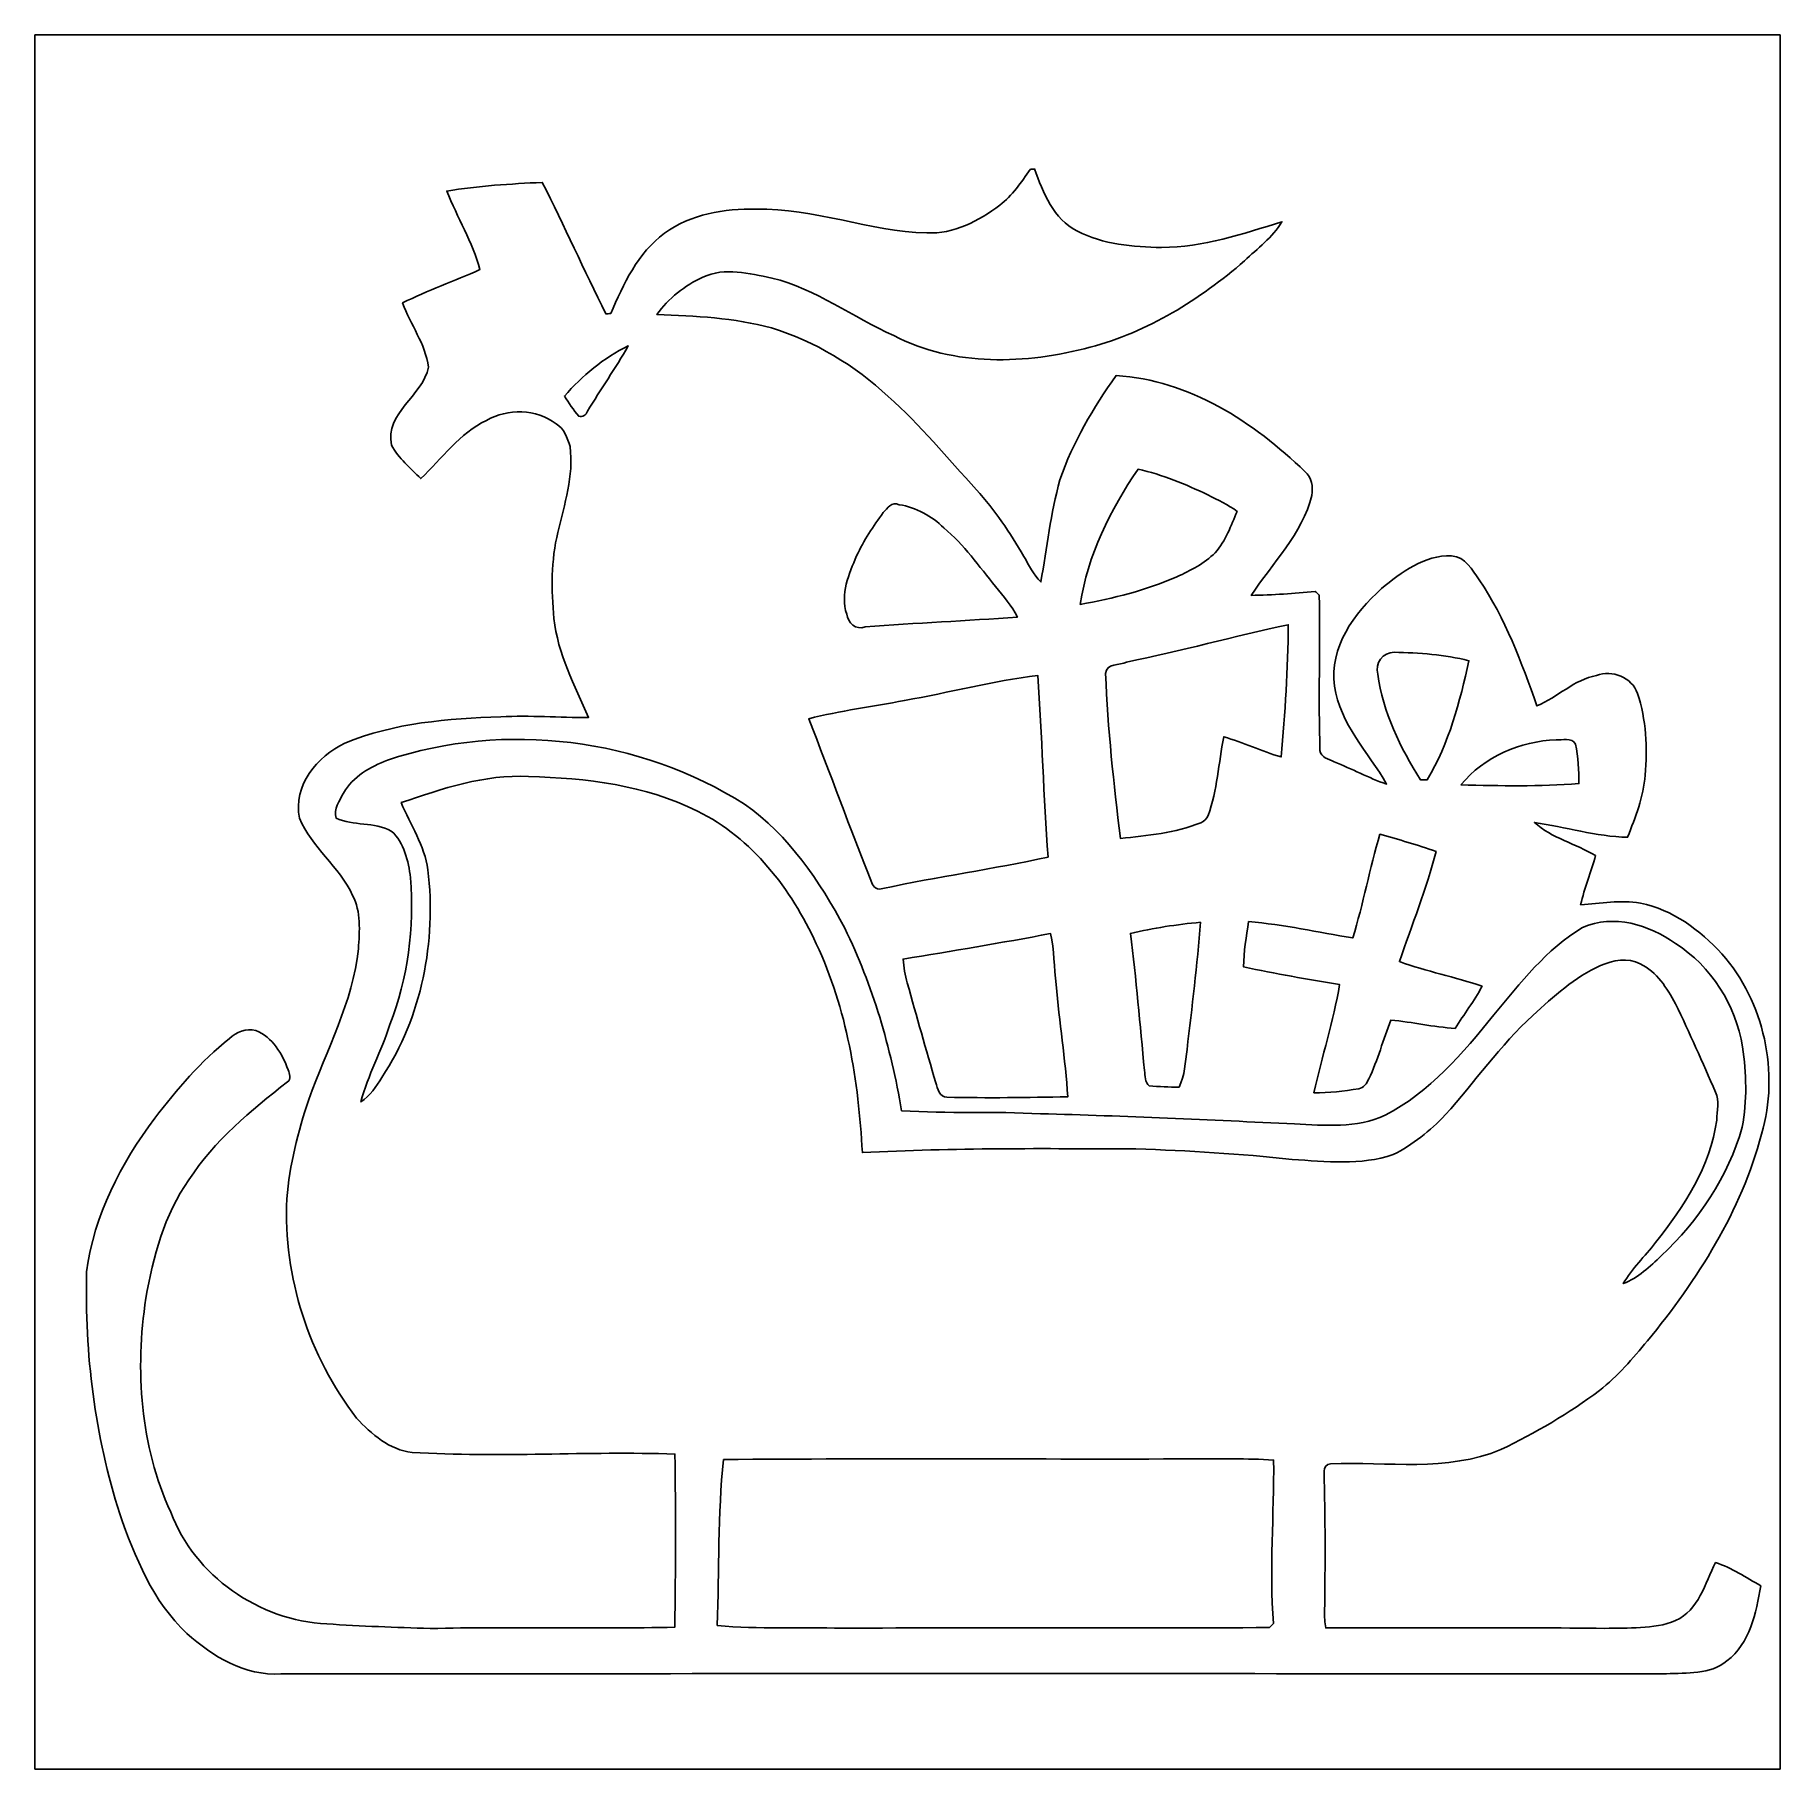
# Model space of a CAD drawing. Header units: centimetres. Extents: x -16.8 to 16.8, y -16.7 to 16.7.
import ezdxf

# ---------------------------------------------------------------- set-up
doc = ezdxf.new("R2010")
doc.units = ezdxf.units.CM
doc.header["$MEASUREMENT"] = 0
doc.layers.add('Layer 1', color=7, linetype='Continuous')

msp = doc.modelspace()

# ---------------------------------------------------------------- linework, layer by layer
at = {"layer": 'Layer 1', "color": 7}
for points, knots in [([(-16.77458, 16.66875), (-16.77458, 16.66875), (16.77458, 16.66875), (16.77458, 16.66875), (16.77458, 16.66875), (16.77458, 16.66875), (16.77458, -16.66875), (16.77458, -16.66875), (16.77458, -16.66875), (16.77458, -16.66875), (-16.77458, -16.66875), (-16.77458, -16.66875), (-16.77458, -16.66875), (-16.77458, -16.66875), (-16.77458, 16.66875), (-16.77458, 16.66875), (-16.77458, 16.66875), (-16.77458, 16.66875), (-16.77458, 16.66875), (-16.77458, 16.66875)], [0, 0, 0, 0, 0.16666667, 0.16666667, 0.16666667, 0.16666667, 0.33333333, 0.33333333, 0.33333333, 0.33333333, 0.5, 0.5, 0.5, 0.5, 0.66666667, 0.66666667, 0.66666667, 0.66666667, 1, 1, 1, 1]), ([(2.35973, 14.08395), (2.18546, 13.83912), (2.01824, 13.57736), (1.77236, 13.39744), (1.77236, 13.39744), (1.37266, 13.09017), (0.88865, 12.83829), (0.37042, 12.86228), (0.37042, 12.86228), (-0.73801, 12.89332), (-1.7967, 13.3417), (-2.91077, 13.31948), (-2.91077, 13.31948), (-3.52178, 13.329), (-4.16772, 13.22352), (-4.67219, 12.85663), (-4.67219, 12.85663), (-5.18583, 12.48092), (-5.45853, 11.87803), (-5.70548, 11.31147), (-5.70548, 11.31147), (-5.72946, 11.31006), (-5.77709, 11.30794), (-5.80108, 11.30688), (-5.80108, 11.30688), (-6.21524, 12.14543), (-6.59941, 12.99845), (-7.02028, 13.83347), (-7.02028, 13.83347), (-7.63446, 13.80384), (-8.25006, 13.76892), (-8.85719, 13.66661), (-8.85719, 13.66661), (-8.65329, 13.15967), (-8.36224, 12.68695), (-8.21866, 12.15637), (-8.21866, 12.15637), (-8.70973, 11.9313), (-9.22479, 11.76091), (-9.70633, 11.51537), (-9.70633, 11.51537), (-9.55746, 11.09909), (-9.26536, 10.72938), (-9.20962, 10.28312), (-9.20962, 10.28312), (-9.31792, 9.7215), (-10.05099, 9.40717), (-9.91799, 8.78099), (-9.91799, 8.78099), (-9.78253, 8.52664), (-9.5571, 8.34002), (-9.35567, 8.13999), (-9.35567, 8.13999), (-8.94786, 8.52452), (-8.61413, 9.00853), (-8.09554, 9.25795), (-8.09554, 9.25795), (-7.68526, 9.4929), (-7.13599, 9.4802), (-6.75569, 9.18951), (-6.75569, 9.18951), (-6.598, 9.09955), (-6.53803, 8.91752), (-6.48653, 8.75524), (-6.48653, 8.75524), (-6.4135, 8.19291), (-6.59483, 7.64575), (-6.72077, 7.106), (-6.72077, 7.106), (-6.85306, 6.56555), (-6.84812, 6.0004), (-6.79732, 5.44971), (-6.79732, 5.44971), (-6.72253, 4.77167), (-6.40327, 4.16207), (-6.13198, 3.54824), (-6.13198, 3.54824), (-6.69431, 3.54224), (-7.25629, 3.59163), (-7.81861, 3.55988), (-7.81861, 3.55988), (-8.83073, 3.5246), (-9.87037, 3.44734), (-10.81511, 3.05294), (-10.81511, 3.05294), (-11.34604, 2.8007), (-11.82017, 2.23591), (-11.68753, 1.61219), (-11.68753, 1.61219), (-11.45822, 1.04563), (-10.91777, 0.68227), (-10.66694, 0.12665), (-10.66694, 0.12665), (-10.50114, -0.18838), (-10.53253, -0.55915), (-10.55617, -0.9017), (-10.55617, -0.9017), (-10.6613, -1.92793), (-11.16859, -2.84057), (-11.51149, -3.79695), (-11.51149, -3.79695), (-11.71928, -4.41643), (-11.87944, -5.05566), (-11.93271, -5.7083), (-11.93271, -5.7083), (-11.9955, -7.21254), (-11.5122, -8.73019), (-10.59004, -9.92011), (-10.59004, -9.92011), (-10.30817, -10.23056), (-9.95609, -10.53289), (-9.52324, -10.58086), (-9.52324, -10.58086), (-7.84049, -10.68458), (-6.15491, -10.55546), (-4.47075, -10.61226), (-4.47075, -10.61226), (-4.4577, -11.72245), (-4.45453, -12.833), (-4.47393, -13.94284), (-4.47393, -13.94284), (-6.04203, -13.97106), (-7.61012, -13.9319), (-9.17822, -13.96577), (-9.17822, -13.96577), (-9.84038, -13.94319), (-10.50325, -13.92343), (-11.16401, -13.87581), (-11.16401, -13.87581), (-12.46152, -13.81548), (-13.70401, -12.95435), (-14.16368, -11.73021), (-14.16368, -11.73021), (-14.74823, -10.45104), (-14.853, -8.99583), (-14.64098, -7.61718), (-14.64098, -7.61718), (-14.49811, -6.82096), (-14.29279, -6.01027), (-13.81337, -5.34317), (-13.81337, -5.34317), (-13.32759, -4.58576), (-12.61992, -4.00897), (-11.92071, -3.45863), (-11.92071, -3.45863), (-11.83922, -3.40572), (-11.87873, -3.29953), (-11.90625, -3.22862), (-11.90625, -3.22862), (-12.01984, -2.91818), (-12.20505, -2.59821), (-12.52679, -2.4705), (-12.52679, -2.4705), (-12.71094, -2.42182), (-12.90249, -2.50155), (-13.0362, -2.62678), (-13.0362, -2.62678), (-13.58724, -3.06141), (-14.04267, -3.60327), (-14.47024, -4.15678), (-14.47024, -4.15678), (-15.12111, -5.02179), (-15.63899, -6.02333), (-15.78081, -7.10812), (-15.78081, -7.10812), (-15.8175, -8.67763), (-15.62523, -10.26407), (-15.14369, -11.76196), (-15.14369, -11.76196), (-14.85159, -12.59276), (-14.50904, -13.4493), (-13.85076, -14.06243), (-13.85076, -14.06243), (-13.35828, -14.50305), (-12.73634, -14.88652), (-12.04807, -14.83642), (-12.04807, -14.83642), (-3.16936, -14.83254), (5.709, -14.83395), (14.58771, -14.83536), (14.58771, -14.83536), (14.97965, -14.81702), (15.42803, -14.85971), (15.75259, -14.58771), (15.75259, -14.58771), (16.19462, -14.2494), (16.31386, -13.66591), (16.40311, -13.14591), (16.40311, -13.14591), (16.12018, -12.9854), (15.84607, -12.79807), (15.53351, -12.69824), (15.53351, -12.69824), (15.33631, -13.1004), (15.20437, -13.61017), (14.76551, -13.81513), (14.76551, -13.81513), (14.33442, -13.99081), (13.85852, -13.94707), (13.40414, -13.96471), (13.40414, -13.96471), (11.61662, -13.93931), (9.82839, -13.95624), (8.04051, -13.95483), (8.04051, -13.95483), (8.02393, -13.84935), (8.0137, -13.74281), (8.01723, -13.63627), (8.01723, -13.63627), (8.03099, -12.73775), (8.0324, -11.83887), (8.007, -10.9407), (8.007, -10.9407), (8.00171, -10.86873), (8.06274, -10.80241), (8.13435, -10.79923), (8.13435, -10.79923), (9.22549, -10.76254), (10.36884, -10.95587), (11.40883, -10.52689), (11.40883, -10.52689), (12.07241, -10.20445), (12.71446, -9.83192), (13.30537, -9.38883), (13.30537, -9.38883), (13.65356, -9.11542), (13.94001, -8.7757), (14.22259, -8.43774), (14.22259, -8.43774), (15.18885, -7.26405), (16.02564, -5.94431), (16.41969, -4.46229), (16.41969, -4.46229), (16.764, -3.27589), (16.46872, -1.92652), (15.65557, -0.99589), (15.65557, -0.99589), (15.23436, -0.54398), (14.70942, -0.13899), (14.08853, -0.02469), (14.08853, -0.02469), (13.70789, 0.04868), (13.3223, -0.03422), (12.94059, -0.05186), (12.94059, -0.05186), (13.0115, 0.27023), (13.14662, 0.57326), (13.22634, 0.89323), (13.22634, 0.89323), (12.84252, 1.11901), (12.38814, 1.22696), (12.0523, 1.52859), (12.0523, 1.52859), (12.64955, 1.4418), (13.23481, 1.25836), (13.843, 1.24425), (13.843, 1.24425), (13.99046, 1.62983), (14.15062, 2.01965), (14.18131, 2.43628), (14.18131, 2.43628), (14.22471, 2.96369), (14.2046, 3.50591), (14.03174, 4.01003), (14.03174, 4.01003), (13.93084, 4.31729), (13.54243, 4.46899), (13.24645, 4.35645), (13.24645, 4.35645), (12.81501, 4.2732), (12.49715, 3.93594), (12.10134, 3.76943), (12.10134, 3.76943), (11.80077, 4.60551), (11.49491, 5.45394), (10.99185, 6.19337), (10.99185, 6.19337), (10.85815, 6.38528), (10.71986, 6.63399), (10.46057, 6.65374), (10.46057, 6.65374), (9.93387, 6.6742), (9.49572, 6.33906), (9.11049, 6.02368), (9.11049, 6.02368), (8.58591, 5.55308), (8.10295, 4.89409), (8.20949, 4.14937), (8.20949, 4.14937), (8.31215, 3.41948), (8.85684, 2.87937), (9.21103, 2.26624), (9.21103, 2.26624), (8.86354, 2.38266), (8.54146, 2.56187), (8.20102, 2.69593), (8.20102, 2.69593), (8.10331, 2.7492), (7.93926, 2.77601), (7.92939, 2.91394), (7.92939, 2.91394), (7.89728, 3.90913), (7.93538, 4.90538), (7.91598, 5.90091), (7.91598, 5.90091), (7.89023, 5.92455), (7.86447, 5.94819), (7.83943, 5.97182), (7.83943, 5.97182), (7.43021, 5.93337), (7.02028, 5.89774), (6.60929, 5.89492), (6.60929, 5.89492), (7.01887, 6.5211), (7.58613, 7.06931), (7.77381, 7.81685), (7.77381, 7.81685), (7.79815, 7.97913), (7.77346, 8.16469), (7.64081, 8.27511), (7.64081, 8.27511), (6.65092, 9.22337), (5.4169, 10.04217), (4.00932, 10.11943), (4.00932, 10.11943), (3.57258, 9.49819), (3.17818, 8.83779), (2.92876, 8.11777), (2.92876, 8.11777), (2.75414, 7.4736), (2.68005, 6.80861), (2.56364, 6.1528), (2.56364, 6.1528), (2.42217, 6.29356), (2.33645, 6.47629), (2.23379, 6.64457), (2.23379, 6.64457), (1.97026, 7.09683), (1.68204, 7.5378), (1.32786, 7.92515), (1.32786, 7.92515), (0.76588, 8.52664), (0.24941, 9.17363), (-0.37183, 9.71762), (-0.37183, 9.71762), (-1.00859, 10.31699), (-1.78188, 10.77595), (-2.61655, 11.03701), (-2.61655, 11.03701), (-3.33269, 11.23174), (-4.07988, 11.26419), (-4.81753, 11.29101), (-4.81753, 11.29101), (-4.59952, 11.60745), (-4.28025, 11.85122), (-3.93347, 12.01138), (-3.93347, 12.01138), (-3.5119, 12.21105), (-3.04024, 12.08158), (-2.60773, 11.99444), (-2.60773, 11.99444), (-1.75683, 11.78243), (-1.05163, 11.24267), (-0.26282, 10.88743), (-0.26282, 10.88743), (0.89747, 10.28524), (2.27824, 10.33674), (3.51296, 10.66518), (3.51296, 10.66518), (4.62209, 10.95657), (5.61657, 11.58205), (6.47912, 12.32394), (6.47912, 12.32394), (6.72677, 12.56559), (7.01604, 12.77761), (7.19914, 13.07641), (7.19914, 13.07641), (6.4456, 12.84429), (5.68396, 12.58182), (4.88597, 12.58323), (4.88597, 12.58323), (4.33599, 12.58923), (3.76096, 12.64179), (3.26496, 12.89756), (3.26496, 12.89756), (2.80423, 13.12474), (2.60914, 13.63839), (2.44122, 14.091), (2.44122, 14.091), (2.42076, 14.08924), (2.37984, 14.08571), (2.35973, 14.08395)], [0, 0, 0, 0, 0.01010101, 0.01010101, 0.01010101, 0.01010101, 0.02020202, 0.02020202, 0.02020202, 0.02020202, 0.03030303, 0.03030303, 0.03030303, 0.03030303, 0.04040404, 0.04040404, 0.04040404, 0.04040404, 0.05050505, 0.05050505, 0.05050505, 0.05050505, 0.06060606, 0.06060606, 0.06060606, 0.06060606, 0.07070707, 0.07070707, 0.07070707, 0.07070707, 0.08080808, 0.08080808, 0.08080808, 0.08080808, 0.09090909, 0.09090909, 0.09090909, 0.09090909, 0.1010101, 0.1010101, 0.1010101, 0.1010101, 0.11111111, 0.11111111, 0.11111111, 0.11111111, 0.12121212, 0.12121212, 0.12121212, 0.12121212, 0.13131313, 0.13131313, 0.13131313, 0.13131313, 0.14141414, 0.14141414, 0.14141414, 0.14141414, 0.15151515, 0.15151515, 0.15151515, 0.15151515, 0.16161616, 0.16161616, 0.16161616, 0.16161616, 0.17171717, 0.17171717, 0.17171717, 0.17171717, 0.18181818, 0.18181818, 0.18181818, 0.18181818, 0.19191919, 0.19191919, 0.19191919, 0.19191919, 0.2020202, 0.2020202, 0.2020202, 0.2020202, 0.21212121, 0.21212121, 0.21212121, 0.21212121, 0.22222222, 0.22222222, 0.22222222, 0.22222222, 0.23232323, 0.23232323, 0.23232323, 0.23232323, 0.24242424, 0.24242424, 0.24242424, 0.24242424, 0.25252525, 0.25252525, 0.25252525, 0.25252525, 0.26262626, 0.26262626, 0.26262626, 0.26262626, 0.27272727, 0.27272727, 0.27272727, 0.27272727, 0.28282828, 0.28282828, 0.28282828, 0.28282828, 0.29292929, 0.29292929, 0.29292929, 0.29292929, 0.3030303, 0.3030303, 0.3030303, 0.3030303, 0.31313131, 0.31313131, 0.31313131, 0.31313131, 0.32323232, 0.32323232, 0.32323232, 0.32323232, 0.33333333, 0.33333333, 0.33333333, 0.33333333, 0.34343434, 0.34343434, 0.34343434, 0.34343434, 0.35353535, 0.35353535, 0.35353535, 0.35353535, 0.36363636, 0.36363636, 0.36363636, 0.36363636, 0.37373737, 0.37373737, 0.37373737, 0.37373737, 0.38383838, 0.38383838, 0.38383838, 0.38383838, 0.39393939, 0.39393939, 0.39393939, 0.39393939, 0.4040404, 0.4040404, 0.4040404, 0.4040404, 0.41414141, 0.41414141, 0.41414141, 0.41414141, 0.42424242, 0.42424242, 0.42424242, 0.42424242, 0.43434343, 0.43434343, 0.43434343, 0.43434343, 0.44444444, 0.44444444, 0.44444444, 0.44444444, 0.45454545, 0.45454545, 0.45454545, 0.45454545, 0.46464646, 0.46464646, 0.46464646, 0.46464646, 0.47474747, 0.47474747, 0.47474747, 0.47474747, 0.48484848, 0.48484848, 0.48484848, 0.48484848, 0.49494949, 0.49494949, 0.49494949, 0.49494949, 0.50505051, 0.50505051, 0.50505051, 0.50505051, 0.51515152, 0.51515152, 0.51515152, 0.51515152, 0.52525253, 0.52525253, 0.52525253, 0.52525253, 0.53535354, 0.53535354, 0.53535354, 0.53535354, 0.54545455, 0.54545455, 0.54545455, 0.54545455, 0.55555556, 0.55555556, 0.55555556, 0.55555556, 0.56565657, 0.56565657, 0.56565657, 0.56565657, 0.57575758, 0.57575758, 0.57575758, 0.57575758, 0.58585859, 0.58585859, 0.58585859, 0.58585859, 0.5959596, 0.5959596, 0.5959596, 0.5959596, 0.60606061, 0.60606061, 0.60606061, 0.60606061, 0.61616162, 0.61616162, 0.61616162, 0.61616162, 0.62626263, 0.62626263, 0.62626263, 0.62626263, 0.63636364, 0.63636364, 0.63636364, 0.63636364, 0.64646465, 0.64646465, 0.64646465, 0.64646465, 0.65656566, 0.65656566, 0.65656566, 0.65656566, 0.66666667, 0.66666667, 0.66666667, 0.66666667, 0.67676768, 0.67676768, 0.67676768, 0.67676768, 0.68686869, 0.68686869, 0.68686869, 0.68686869, 0.6969697, 0.6969697, 0.6969697, 0.6969697, 0.70707071, 0.70707071, 0.70707071, 0.70707071, 0.71717172, 0.71717172, 0.71717172, 0.71717172, 0.72727273, 0.72727273, 0.72727273, 0.72727273, 0.73737374, 0.73737374, 0.73737374, 0.73737374, 0.74747475, 0.74747475, 0.74747475, 0.74747475, 0.75757576, 0.75757576, 0.75757576, 0.75757576, 0.76767677, 0.76767677, 0.76767677, 0.76767677, 0.77777778, 0.77777778, 0.77777778, 0.77777778, 0.78787879, 0.78787879, 0.78787879, 0.78787879, 0.7979798, 0.7979798, 0.7979798, 0.7979798, 0.80808081, 0.80808081, 0.80808081, 0.80808081, 0.81818182, 0.81818182, 0.81818182, 0.81818182, 0.82828283, 0.82828283, 0.82828283, 0.82828283, 0.83838384, 0.83838384, 0.83838384, 0.83838384, 0.84848485, 0.84848485, 0.84848485, 0.84848485, 0.85858586, 0.85858586, 0.85858586, 0.85858586, 0.86868687, 0.86868687, 0.86868687, 0.86868687, 0.87878788, 0.87878788, 0.87878788, 0.87878788, 0.88888889, 0.88888889, 0.88888889, 0.88888889, 0.8989899, 0.8989899, 0.8989899, 0.8989899, 0.90909091, 0.90909091, 0.90909091, 0.90909091, 0.91919192, 0.91919192, 0.91919192, 0.91919192, 0.92929293, 0.92929293, 0.92929293, 0.92929293, 0.93939394, 0.93939394, 0.93939394, 0.93939394, 0.94949495, 0.94949495, 0.94949495, 0.94949495, 0.95959596, 0.95959596, 0.95959596, 0.95959596, 0.96969697, 0.96969697, 0.96969697, 0.96969697, 0.97979798, 0.97979798, 0.97979798, 0.97979798, 1, 1, 1, 1]), ([(-6.59694, 9.72397), (-6.25228, 10.11661), (-5.83988, 10.46198), (-5.36716, 10.68952), (-5.36716, 10.68952), (-5.61622, 10.26301), (-5.89492, 9.85449), (-6.1528, 9.43363), (-6.1528, 9.43363), (-6.17467, 9.35778), (-6.24487, 9.31721), (-6.31825, 9.33909), (-6.31825, 9.33909), (-6.4262, 9.4555), (-6.50663, 9.59414), (-6.59694, 9.72397)], [0, 0, 0, 0, 0.2, 0.2, 0.2, 0.2, 0.4, 0.4, 0.4, 0.4, 0.6, 0.6, 0.6, 0.6, 1, 1, 1, 1]), ([(4.4323, 8.31991), (4.90044, 8.2169), (5.34529, 8.03381), (5.77462, 7.82426), (5.77462, 7.82426), (5.96724, 7.72901), (6.16409, 7.63799), (6.33659, 7.50817), (6.33659, 7.50817), (6.21806, 7.233), (6.11752, 6.94231), (5.91361, 6.71513), (5.91361, 6.71513), (5.70936, 6.50275), (5.4416, 6.37399), (5.17807, 6.25263), (5.17807, 6.25263), (4.58611, 5.99334), (3.9557, 5.83389), (3.32105, 5.71994), (3.32105, 5.71994), (3.46181, 6.66256), (3.89961, 7.53921), (4.4323, 8.31991)], [0, 0, 0, 0, 0.14285714, 0.14285714, 0.14285714, 0.14285714, 0.28571429, 0.28571429, 0.28571429, 0.28571429, 0.42857143, 0.42857143, 0.42857143, 0.42857143, 0.57142857, 0.57142857, 0.57142857, 0.57142857, 0.71428571, 0.71428571, 0.71428571, 0.71428571, 1, 1, 1, 1]), ([(-0.46461, 7.48594), (-0.38418, 7.56991), (-0.30939, 7.70467), (-0.1584, 7.63693), (-0.1584, 7.63693), (0.16722, 7.58825), (0.4639, 7.41751), (0.69991, 7.19208), (0.69991, 7.19208), (1.0855, 6.86788), (1.37619, 6.45231), (1.69333, 6.06566), (1.69333, 6.06566), (1.84115, 5.87587), (2.00519, 5.69348), (2.11279, 5.47617), (2.11279, 5.47617), (1.13877, 5.40773), (0.16298, 5.36152), (-0.81104, 5.29061), (-0.81104, 5.29061), (-0.99519, 5.21794), (-1.14335, 5.36928), (-1.16911, 5.53403), (-1.16911, 5.53403), (-1.29117, 5.91961), (-1.12889, 6.30484), (-0.9779, 6.65551), (-0.9779, 6.65551), (-0.83855, 6.94972), (-0.65969, 7.22559), (-0.46461, 7.48594)], [0, 0, 0, 0, 0.11111111, 0.11111111, 0.11111111, 0.11111111, 0.22222222, 0.22222222, 0.22222222, 0.22222222, 0.33333333, 0.33333333, 0.33333333, 0.33333333, 0.44444444, 0.44444444, 0.44444444, 0.44444444, 0.55555556, 0.55555556, 0.55555556, 0.55555556, 0.66666667, 0.66666667, 0.66666667, 0.66666667, 0.77777778, 0.77777778, 0.77777778, 0.77777778, 1, 1, 1, 1]), ([(4.21111, 4.61186), (5.25251, 4.82706), (6.2798, 5.10575), (7.31837, 5.33083), (7.31837, 5.33083), (7.31626, 4.48204), (7.25487, 3.63326), (7.18397, 2.788), (7.18397, 2.788), (6.80826, 2.8956), (6.45407, 3.0667), (6.07871, 3.17571), (6.07871, 3.17571), (5.98099, 2.67088), (5.95383, 2.15018), (5.77991, 1.66264), (5.77991, 1.66264), (5.75345, 1.59914), (5.70018, 1.54905), (5.63633, 1.52506), (5.63633, 1.52506), (5.14773, 1.32151), (4.61292, 1.27706), (4.09222, 1.22273), (4.09222, 1.22273), (3.96487, 2.27612), (3.84881, 3.33304), (3.80824, 4.39385), (3.80824, 4.39385), (3.81564, 4.58999), (4.08411, 4.55013), (4.21111, 4.61186)], [0, 0, 0, 0, 0.11111111, 0.11111111, 0.11111111, 0.11111111, 0.22222222, 0.22222222, 0.22222222, 0.22222222, 0.33333333, 0.33333333, 0.33333333, 0.33333333, 0.44444444, 0.44444444, 0.44444444, 0.44444444, 0.55555556, 0.55555556, 0.55555556, 0.55555556, 0.66666667, 0.66666667, 0.66666667, 0.66666667, 0.77777778, 0.77777778, 0.77777778, 0.77777778, 1, 1, 1, 1]), ([(9.03958, 4.37974), (8.97431, 4.58082), (9.14717, 4.80589), (9.35426, 4.8006), (9.35426, 4.8006), (9.83615, 4.78931), (10.32369, 4.75933), (10.79218, 4.63762), (10.79218, 4.63762), (10.62037, 3.84739), (10.40977, 3.05118), (9.99314, 2.35021), (9.99314, 2.35021), (9.9501, 2.3495), (9.90706, 2.34844), (9.86437, 2.34738), (9.86437, 2.34738), (9.46856, 2.96474), (9.14365, 3.64772), (9.03958, 4.37974)], [0, 0, 0, 0, 0.16666667, 0.16666667, 0.16666667, 0.16666667, 0.33333333, 0.33333333, 0.33333333, 0.33333333, 0.5, 0.5, 0.5, 0.5, 0.66666667, 0.66666667, 0.66666667, 0.66666667, 1, 1, 1, 1]), ([(-0.05856, 3.87456), (0.79798, 4.02519), (1.64183, 4.24886), (2.50543, 4.35504), (2.50543, 4.35504), (2.58657, 3.19158), (2.61585, 2.02565), (2.70122, 0.86254), (2.70122, 0.86254), (1.64818, 0.63394), (0.57926, 0.48578), (-0.47449, 0.25894), (-0.47449, 0.25894), (-0.56727, 0.22578), (-0.65864, 0.27623), (-0.6858, 0.36971), (-0.6858, 0.36971), (-1.10525, 1.41464), (-1.4859, 2.47474), (-1.89971, 3.52178), (-1.89971, 3.52178), (-1.29469, 3.68088), (-0.67098, 3.75003), (-0.05856, 3.87456)], [0, 0, 0, 0, 0.14285714, 0.14285714, 0.14285714, 0.14285714, 0.28571429, 0.28571429, 0.28571429, 0.28571429, 0.42857143, 0.42857143, 0.42857143, 0.42857143, 0.57142857, 0.57142857, 0.57142857, 0.57142857, 0.71428571, 0.71428571, 0.71428571, 0.71428571, 1, 1, 1, 1]), ([(-9.99737, 2.72944), (-7.73324, 3.47557), (-5.14244, 3.15948), (-3.13126, 1.87784), (-3.13126, 1.87784), (-2.28388, 1.28376), (-1.68628, 0.40005), (-1.20721, -0.5013), (-1.20721, -0.5013), (-0.66604, -1.60655), (-0.31997, -2.80106), (-0.11395, -4.01214), (-0.11395, -4.01214), (0.77541, -4.07317), (1.66758, -4.01955), (2.55764, -4.07141), (2.55764, -4.07141), (4.18641, -4.11057), (5.81413, -4.19029), (7.44185, -4.26579), (7.44185, -4.26579), (8.0204, -4.29366), (8.63882, -4.35539), (9.17963, -4.09928), (9.17963, -4.09928), (10.0397, -3.65901), (10.67364, -2.90795), (11.2716, -2.16994), (11.2716, -2.16994), (11.78101, -1.55822), (12.2809, -0.90241), (12.97869, -0.49177), (12.97869, -0.49177), (13.57066, -0.22648), (14.25716, -0.43744), (14.76234, -0.79693), (14.76234, -0.79693), (15.45237, -1.23366), (15.92227, -1.98191), (16.05456, -2.78342), (16.05456, -2.78342), (16.12512, -3.29318), (16.14487, -3.82129), (16.04504, -4.32823), (16.04504, -4.32823), (15.77693, -5.27791), (15.21001, -6.13092), (14.49141, -6.8012), (14.49141, -6.8012), (14.27268, -7.00828), (14.04585, -7.22736), (13.75974, -7.33672), (13.75974, -7.33672), (13.93014, -7.04709), (14.17426, -6.81108), (14.37993, -6.54756), (14.37993, -6.54756), (14.92356, -5.85541), (15.44002, -5.08706), (15.55538, -4.19241), (15.55538, -4.19241), (15.55891, -4.01426), (15.61289, -3.82305), (15.53245, -3.65443), (15.53245, -3.65443), (15.28445, -3.08504), (15.03645, -2.51495), (14.76481, -1.95651), (14.76481, -1.95651), (14.59936, -1.65664), (14.40674, -1.34338), (14.08571, -1.19063), (14.08571, -1.19063), (13.84864, -1.05974), (13.55972, -1.12395), (13.32195, -1.22026), (13.32195, -1.22026), (12.82735, -1.44745), (12.41778, -1.81363), (12.02372, -2.18123), (12.02372, -2.18123), (11.39366, -2.75661), (10.9033, -3.45969), (10.3378, -4.09399), (10.3378, -4.09399), (10.04746, -4.39879), (9.71268, -4.6676), (9.33556, -4.85634), (9.33556, -4.85634), (8.7122, -5.06765), (8.04051, -4.99181), (7.39669, -4.947), (7.39669, -4.947), (6.39833, -4.84187), (5.39574, -4.77908), (4.39244, -4.74733), (4.39244, -4.74733), (2.63842, -4.74063), (0.88371, -4.72334), (-0.86819, -4.81789), (-0.86819, -4.81789), (-0.94262, -3.44452), (-1.16276, -2.05458), (-1.75331, -0.80116), (-1.75331, -0.80116), (-2.24049, 0.24448), (-2.98062, 1.2319), (-4.0386, 1.74696), (-4.0386, 1.74696), (-5.04014, 2.25108), (-6.1782, 2.37984), (-7.28451, 2.413), (-7.28451, 2.413), (-8.13012, 2.45992), (-8.94362, 2.17558), (-9.73349, 1.91064), (-9.73349, 1.91064), (-9.55358, 1.48378), (-9.28476, 1.08691), (-9.21879, 0.61948), (-9.21879, 0.61948), (-9.05863, -0.75741), (-9.33203, -2.20768), (-10.10356, -3.3715), (-10.10356, -3.3715), (-10.20939, -3.55), (-10.33145, -3.72533), (-10.50643, -3.84281), (-10.50643, -3.84281), (-10.37696, -3.32916), (-10.1032, -2.86456), (-9.95221, -2.35691), (-9.95221, -2.35691), (-9.60332, -1.46191), (-9.47879, -0.49036), (-9.55252, 0.46602), (-9.55252, 0.46602), (-9.6012, 0.78564), (-9.66717, 1.13841), (-9.92293, 1.36419), (-9.92293, 1.36419), (-10.24855, 1.54199), (-10.65318, 1.45944), (-10.98621, 1.61361), (-10.98621, 1.61361), (-11.04053, 1.7847), (-10.91424, 1.95121), (-10.84192, 2.09515), (-10.84192, 2.09515), (-10.66341, 2.41759), (-10.32298, 2.59151), (-9.99737, 2.72944)], [0, 0, 0, 0, 0.02564103, 0.02564103, 0.02564103, 0.02564103, 0.05128205, 0.05128205, 0.05128205, 0.05128205, 0.07692308, 0.07692308, 0.07692308, 0.07692308, 0.1025641, 0.1025641, 0.1025641, 0.1025641, 0.12820513, 0.12820513, 0.12820513, 0.12820513, 0.15384615, 0.15384615, 0.15384615, 0.15384615, 0.17948718, 0.17948718, 0.17948718, 0.17948718, 0.20512821, 0.20512821, 0.20512821, 0.20512821, 0.23076923, 0.23076923, 0.23076923, 0.23076923, 0.25641026, 0.25641026, 0.25641026, 0.25641026, 0.28205128, 0.28205128, 0.28205128, 0.28205128, 0.30769231, 0.30769231, 0.30769231, 0.30769231, 0.33333333, 0.33333333, 0.33333333, 0.33333333, 0.35897436, 0.35897436, 0.35897436, 0.35897436, 0.38461538, 0.38461538, 0.38461538, 0.38461538, 0.41025641, 0.41025641, 0.41025641, 0.41025641, 0.43589744, 0.43589744, 0.43589744, 0.43589744, 0.46153846, 0.46153846, 0.46153846, 0.46153846, 0.48717949, 0.48717949, 0.48717949, 0.48717949, 0.51282051, 0.51282051, 0.51282051, 0.51282051, 0.53846154, 0.53846154, 0.53846154, 0.53846154, 0.56410256, 0.56410256, 0.56410256, 0.56410256, 0.58974359, 0.58974359, 0.58974359, 0.58974359, 0.61538462, 0.61538462, 0.61538462, 0.61538462, 0.64102564, 0.64102564, 0.64102564, 0.64102564, 0.66666667, 0.66666667, 0.66666667, 0.66666667, 0.69230769, 0.69230769, 0.69230769, 0.69230769, 0.71794872, 0.71794872, 0.71794872, 0.71794872, 0.74358974, 0.74358974, 0.74358974, 0.74358974, 0.76923077, 0.76923077, 0.76923077, 0.76923077, 0.79487179, 0.79487179, 0.79487179, 0.79487179, 0.82051282, 0.82051282, 0.82051282, 0.82051282, 0.84615385, 0.84615385, 0.84615385, 0.84615385, 0.87179487, 0.87179487, 0.87179487, 0.87179487, 0.8974359, 0.8974359, 0.8974359, 0.8974359, 0.92307692, 0.92307692, 0.92307692, 0.92307692, 0.94871795, 0.94871795, 0.94871795, 0.94871795, 1, 1, 1, 1]), ([(10.63942, 2.25284), (11.08745, 2.79329), (11.77749, 3.0928), (12.47246, 3.11714), (12.47246, 3.11714), (12.58041, 3.11221), (12.77197, 3.1623), (12.84217, 3.03671), (12.84217, 3.03671), (12.89226, 2.78659), (12.90743, 2.53012), (12.90708, 2.27506), (12.90708, 2.27506), (12.15284, 2.22038), (11.39472, 2.22991), (10.63942, 2.25284)], [0, 0, 0, 0, 0.2, 0.2, 0.2, 0.2, 0.4, 0.4, 0.4, 0.4, 0.6, 0.6, 0.6, 0.6, 1, 1, 1, 1]), ([(9.08191, 1.30316), (9.44316, 1.1998), (9.80511, 1.09749), (10.16, 0.97296), (10.16, 0.97296), (9.9762, 0.25047), (9.69751, -0.44168), (9.45762, -1.14618), (9.45762, -1.14618), (9.97832, -1.33279), (10.5223, -1.44216), (11.04688, -1.61854), (11.04688, -1.61854), (10.89695, -1.90359), (10.69587, -2.15759), (10.52654, -2.43099), (10.52654, -2.43099), (10.11273, -2.40101), (9.70633, -2.3114), (9.29393, -2.26871), (9.29393, -2.26871), (9.14576, -2.64407), (9.03993, -3.03565), (8.86848, -3.40184), (8.86848, -3.40184), (8.82721, -3.48262), (8.77429, -3.57822), (8.67375, -3.58916), (8.67375, -3.58916), (8.38906, -3.63467), (8.10084, -3.67065), (7.81226, -3.66642), (7.81226, -3.66642), (7.96713, -2.97145), (8.19044, -2.29164), (8.3058, -1.58856), (8.3058, -1.58856), (7.68844, -1.48096), (7.06896, -1.38359), (6.4576, -1.2446), (6.4576, -1.2446), (6.46853, -0.95321), (6.5084, -0.66393), (6.55849, -0.37712), (6.55849, -0.37712), (7.2323, -0.43074), (7.89305, -0.58208), (8.55909, -0.69109), (8.55909, -0.69109), (8.763, -0.03422), (8.88471, 0.64453), (9.08191, 1.30316)], [0, 0, 0, 0, 0.07142857, 0.07142857, 0.07142857, 0.07142857, 0.14285714, 0.14285714, 0.14285714, 0.14285714, 0.21428571, 0.21428571, 0.21428571, 0.21428571, 0.28571429, 0.28571429, 0.28571429, 0.28571429, 0.35714286, 0.35714286, 0.35714286, 0.35714286, 0.42857143, 0.42857143, 0.42857143, 0.42857143, 0.5, 0.5, 0.5, 0.5, 0.57142857, 0.57142857, 0.57142857, 0.57142857, 0.64285714, 0.64285714, 0.64285714, 0.64285714, 0.71428571, 0.71428571, 0.71428571, 0.71428571, 0.78571429, 0.78571429, 0.78571429, 0.78571429, 0.85714286, 0.85714286, 0.85714286, 0.85714286, 1, 1, 1, 1]), ([(-0.08608, -1.09749), (0.86148, -0.94756), (1.80622, -0.78246), (2.74955, -0.60784), (2.74955, -0.60784), (2.82222, -0.92816), (2.81446, -1.25977), (2.85821, -1.58468), (2.85821, -1.58468), (2.91783, -2.30611), (3.03177, -3.02225), (3.08222, -3.74474), (3.08222, -3.74474), (2.30752, -3.7592), (1.53211, -3.77049), (0.75777, -3.75285), (0.75777, -3.75285), (0.61913, -3.7532), (0.57256, -3.57893), (0.54469, -3.47627), (0.54469, -3.47627), (0.3556, -2.83845), (0.17427, -2.19781), (-0.00388, -1.55681), (-0.00388, -1.55681), (-0.04692, -1.40688), (-0.06879, -1.25201), (-0.08608, -1.09749)], [0, 0, 0, 0, 0.125, 0.125, 0.125, 0.125, 0.25, 0.25, 0.25, 0.25, 0.375, 0.375, 0.375, 0.375, 0.5, 0.5, 0.5, 0.5, 0.625, 0.625, 0.625, 0.625, 0.75, 0.75, 0.75, 0.75, 1, 1, 1, 1]), ([(4.28413, -0.60431), (4.72687, -0.5013), (5.17842, -0.43145), (5.63104, -0.38982), (5.63104, -0.38982), (5.57318, -1.20721), (5.46664, -2.02071), (5.37457, -2.83492), (5.37457, -2.83492), (5.33647, -3.07869), (5.33506, -3.33728), (5.21935, -3.56094), (5.21935, -3.56094), (5.02744, -3.55741), (4.83658, -3.54859), (4.64608, -3.53448), (4.64608, -3.53448), (4.5593, -3.46498), (4.57376, -3.3401), (4.55436, -3.24026), (4.55436, -3.24026), (4.47005, -2.36114), (4.39949, -1.4799), (4.28413, -0.60431)], [0, 0, 0, 0, 0.14285714, 0.14285714, 0.14285714, 0.14285714, 0.28571429, 0.28571429, 0.28571429, 0.28571429, 0.42857143, 0.42857143, 0.42857143, 0.42857143, 0.57142857, 0.57142857, 0.57142857, 0.57142857, 0.71428571, 0.71428571, 0.71428571, 0.71428571, 1, 1, 1, 1]), ([(-3.53695, -10.71809), (-0.52952, -10.69093), (2.47826, -10.71562), (5.48569, -10.70575), (5.48569, -10.70575), (6.00322, -10.70822), (6.5218, -10.69305), (7.03862, -10.72938), (7.03862, -10.72938), (7.04885, -11.77749), (6.95501, -12.82488), (7.03368, -13.87228), (7.03368, -13.87228), (7.00828, -13.89697), (6.98324, -13.92237), (6.95819, -13.94813), (6.95819, -13.94813), (4.22134, -13.96647), (1.48449, -13.94143), (-1.25201, -13.96189), (-1.25201, -13.96189), (-2.05352, -13.93296), (-2.85821, -13.98764), (-3.65689, -13.9065), (-3.65689, -13.9065), (-3.62126, -12.84358), (-3.64808, -11.77643), (-3.53695, -10.71809)], [0, 0, 0, 0, 0.125, 0.125, 0.125, 0.125, 0.25, 0.25, 0.25, 0.25, 0.375, 0.375, 0.375, 0.375, 0.5, 0.5, 0.5, 0.5, 0.625, 0.625, 0.625, 0.625, 0.75, 0.75, 0.75, 0.75, 1, 1, 1, 1])]:
    msp.add_open_spline(points, degree=3, knots=knots, dxfattribs=at)
at = {"layer": 'Layer 1', "color": 251}
for points, knots in [([(2.35973, 14.08395), (2.37984, 14.08571), (2.42076, 14.08924), (2.44122, 14.091), (2.44122, 14.091), (2.60914, 13.63839), (2.80423, 13.12474), (3.26496, 12.89756), (3.26496, 12.89756), (3.76096, 12.64179), (4.33599, 12.58923), (4.88597, 12.58323), (4.88597, 12.58323), (5.68396, 12.58182), (6.4456, 12.84429), (7.19914, 13.07641), (7.19914, 13.07641), (7.01604, 12.77761), (6.72677, 12.56559), (6.47912, 12.32394), (6.47912, 12.32394), (5.61657, 11.58205), (4.62209, 10.95657), (3.51296, 10.66518), (3.51296, 10.66518), (2.27824, 10.33674), (0.89747, 10.28524), (-0.26282, 10.88743), (-0.26282, 10.88743), (-1.05163, 11.24267), (-1.75683, 11.78243), (-2.60773, 11.99444), (-2.60773, 11.99444), (-3.04024, 12.08158), (-3.5119, 12.21105), (-3.93347, 12.01138), (-3.93347, 12.01138), (-4.28025, 11.85122), (-4.59952, 11.60745), (-4.81753, 11.29101), (-4.81753, 11.29101), (-4.07988, 11.26419), (-3.33269, 11.23174), (-2.61655, 11.03701), (-2.61655, 11.03701), (-1.78188, 10.77595), (-1.00859, 10.31699), (-0.37183, 9.71762), (-0.37183, 9.71762), (0.24941, 9.17363), (0.76588, 8.52664), (1.32786, 7.92515), (1.32786, 7.92515), (1.68204, 7.5378), (1.97026, 7.09683), (2.23379, 6.64457), (2.23379, 6.64457), (2.33645, 6.47629), (2.42217, 6.29356), (2.56364, 6.1528), (2.56364, 6.1528), (2.68005, 6.80861), (2.75414, 7.4736), (2.92876, 8.11777), (2.92876, 8.11777), (3.17818, 8.83779), (3.57258, 9.49819), (4.00932, 10.11943), (4.00932, 10.11943), (5.4169, 10.04217), (6.65092, 9.22337), (7.64081, 8.27511), (7.64081, 8.27511), (7.77346, 8.16469), (7.79815, 7.97913), (7.77381, 7.81685), (7.77381, 7.81685), (7.58613, 7.06931), (7.01887, 6.5211), (6.60929, 5.89492), (6.60929, 5.89492), (7.02028, 5.89774), (7.43021, 5.93337), (7.83943, 5.97182), (7.83943, 5.97182), (7.86447, 5.94819), (7.89023, 5.92455), (7.91598, 5.90091), (7.91598, 5.90091), (7.93538, 4.90538), (7.89728, 3.90913), (7.92939, 2.91394), (7.92939, 2.91394), (7.93926, 2.77601), (8.10331, 2.7492), (8.20102, 2.69593), (8.20102, 2.69593), (8.54146, 2.56187), (8.86354, 2.38266), (9.21103, 2.26624), (9.21103, 2.26624), (8.85684, 2.87937), (8.31215, 3.41948), (8.20949, 4.14937), (8.20949, 4.14937), (8.10295, 4.89409), (8.58591, 5.55308), (9.11049, 6.02368), (9.11049, 6.02368), (9.49572, 6.33906), (9.93387, 6.6742), (10.46057, 6.65374), (10.46057, 6.65374), (10.71986, 6.63399), (10.85815, 6.38528), (10.99185, 6.19337), (10.99185, 6.19337), (11.49491, 5.45394), (11.80077, 4.60551), (12.10134, 3.76943), (12.10134, 3.76943), (12.49715, 3.93594), (12.81501, 4.2732), (13.24645, 4.35645), (13.24645, 4.35645), (13.54243, 4.46899), (13.93084, 4.31729), (14.03174, 4.01003), (14.03174, 4.01003), (14.2046, 3.50591), (14.22471, 2.96369), (14.18131, 2.43628), (14.18131, 2.43628), (14.15062, 2.01965), (13.99046, 1.62983), (13.843, 1.24425), (13.843, 1.24425), (13.23481, 1.25836), (12.64955, 1.4418), (12.0523, 1.52859), (12.0523, 1.52859), (12.38814, 1.22696), (12.84252, 1.11901), (13.22634, 0.89323), (13.22634, 0.89323), (13.14662, 0.57326), (13.0115, 0.27023), (12.94059, -0.05186), (12.94059, -0.05186), (13.3223, -0.03422), (13.70789, 0.04868), (14.08853, -0.02469), (14.08853, -0.02469), (14.70942, -0.13899), (15.23436, -0.54398), (15.65557, -0.99589), (15.65557, -0.99589), (16.46872, -1.92652), (16.764, -3.27589), (16.41969, -4.46229), (16.41969, -4.46229), (16.02564, -5.94431), (15.18885, -7.26405), (14.22259, -8.43774), (14.22259, -8.43774), (13.94001, -8.7757), (13.65356, -9.11542), (13.30537, -9.38883), (13.30537, -9.38883), (12.71446, -9.83192), (12.07241, -10.20445), (11.40883, -10.52689), (11.40883, -10.52689), (10.36884, -10.95587), (9.22549, -10.76254), (8.13435, -10.79923), (8.13435, -10.79923), (8.06274, -10.80241), (8.00171, -10.86873), (8.007, -10.9407), (8.007, -10.9407), (8.0324, -11.83887), (8.03099, -12.73775), (8.01723, -13.63627), (8.01723, -13.63627), (8.0137, -13.74281), (8.02393, -13.84935), (8.04051, -13.95483), (8.04051, -13.95483), (9.82839, -13.95624), (11.61662, -13.93931), (13.40414, -13.96471), (13.40414, -13.96471), (13.85852, -13.94707), (14.33442, -13.99081), (14.76551, -13.81513), (14.76551, -13.81513), (15.20437, -13.61017), (15.33631, -13.1004), (15.53351, -12.69824), (15.53351, -12.69824), (15.84607, -12.79807), (16.12018, -12.9854), (16.40311, -13.14591), (16.40311, -13.14591), (16.31386, -13.66591), (16.19462, -14.2494), (15.75259, -14.58771), (15.75259, -14.58771), (15.42803, -14.85971), (14.97965, -14.81702), (14.58771, -14.83536), (14.58771, -14.83536), (5.709, -14.83395), (-3.16936, -14.83254), (-12.04807, -14.83642), (-12.04807, -14.83642), (-12.73634, -14.88652), (-13.35828, -14.50305), (-13.85076, -14.06243), (-13.85076, -14.06243), (-14.50904, -13.4493), (-14.85159, -12.59276), (-15.14369, -11.76196), (-15.14369, -11.76196), (-15.62523, -10.26407), (-15.8175, -8.67763), (-15.78081, -7.10812), (-15.78081, -7.10812), (-15.63899, -6.02333), (-15.12111, -5.02179), (-14.47024, -4.15678), (-14.47024, -4.15678), (-14.04267, -3.60327), (-13.58724, -3.06141), (-13.0362, -2.62678), (-13.0362, -2.62678), (-12.90249, -2.50155), (-12.71094, -2.42182), (-12.52679, -2.4705), (-12.52679, -2.4705), (-12.20505, -2.59821), (-12.01984, -2.91818), (-11.90625, -3.22862), (-11.90625, -3.22862), (-11.87873, -3.29953), (-11.83922, -3.40572), (-11.92071, -3.45863), (-11.92071, -3.45863), (-12.61992, -4.00897), (-13.32759, -4.58576), (-13.81337, -5.34317), (-13.81337, -5.34317), (-14.29279, -6.01027), (-14.49811, -6.82096), (-14.64098, -7.61718), (-14.64098, -7.61718), (-14.853, -8.99583), (-14.74823, -10.45104), (-14.16368, -11.73021), (-14.16368, -11.73021), (-13.70401, -12.95435), (-12.46152, -13.81548), (-11.16401, -13.87581), (-11.16401, -13.87581), (-10.50325, -13.92343), (-9.84038, -13.94319), (-9.17822, -13.96577), (-9.17822, -13.96577), (-7.61012, -13.9319), (-6.04203, -13.97106), (-4.47393, -13.94284), (-4.47393, -13.94284), (-4.45453, -12.833), (-4.4577, -11.72245), (-4.47075, -10.61226), (-4.47075, -10.61226), (-6.15491, -10.55546), (-7.84049, -10.68458), (-9.52324, -10.58086), (-9.52324, -10.58086), (-9.95609, -10.53289), (-10.30817, -10.23056), (-10.59004, -9.92011), (-10.59004, -9.92011), (-11.5122, -8.73019), (-11.9955, -7.21254), (-11.93271, -5.7083), (-11.93271, -5.7083), (-11.87944, -5.05566), (-11.71928, -4.41643), (-11.51149, -3.79695), (-11.51149, -3.79695), (-11.16859, -2.84057), (-10.6613, -1.92793), (-10.55617, -0.9017), (-10.55617, -0.9017), (-10.53253, -0.55915), (-10.50114, -0.18838), (-10.66694, 0.12665), (-10.66694, 0.12665), (-10.91777, 0.68227), (-11.45822, 1.04563), (-11.68753, 1.61219), (-11.68753, 1.61219), (-11.82017, 2.23591), (-11.34604, 2.8007), (-10.81511, 3.05294), (-10.81511, 3.05294), (-9.87037, 3.44734), (-8.83073, 3.5246), (-7.81861, 3.55988), (-7.81861, 3.55988), (-7.25629, 3.59163), (-6.69431, 3.54224), (-6.13198, 3.54824), (-6.13198, 3.54824), (-6.40327, 4.16207), (-6.72253, 4.77167), (-6.79732, 5.44971), (-6.79732, 5.44971), (-6.84812, 6.0004), (-6.85306, 6.56555), (-6.72077, 7.106), (-6.72077, 7.106), (-6.59483, 7.64575), (-6.4135, 8.19291), (-6.48653, 8.75524), (-6.48653, 8.75524), (-6.53803, 8.91752), (-6.598, 9.09955), (-6.75569, 9.18951), (-6.75569, 9.18951), (-7.13599, 9.4802), (-7.68526, 9.4929), (-8.09554, 9.25795), (-8.09554, 9.25795), (-8.61413, 9.00853), (-8.94786, 8.52452), (-9.35567, 8.13999), (-9.35567, 8.13999), (-9.5571, 8.34002), (-9.78253, 8.52664), (-9.91799, 8.78099), (-9.91799, 8.78099), (-10.05099, 9.40717), (-9.31792, 9.7215), (-9.20962, 10.28312), (-9.20962, 10.28312), (-9.26536, 10.72938), (-9.55746, 11.09909), (-9.70633, 11.51537), (-9.70633, 11.51537), (-9.22479, 11.76091), (-8.70973, 11.9313), (-8.21866, 12.15637), (-8.21866, 12.15637), (-8.36224, 12.68695), (-8.65329, 13.15967), (-8.85719, 13.66661), (-8.85719, 13.66661), (-8.25006, 13.76892), (-7.63446, 13.80384), (-7.02028, 13.83347), (-7.02028, 13.83347), (-6.59941, 12.99845), (-6.21524, 12.14543), (-5.80108, 11.30688), (-5.80108, 11.30688), (-5.77709, 11.30794), (-5.72946, 11.31006), (-5.70548, 11.31147), (-5.70548, 11.31147), (-5.45853, 11.87803), (-5.18583, 12.48092), (-4.67219, 12.85663), (-4.67219, 12.85663), (-4.16772, 13.22352), (-3.52178, 13.329), (-2.91077, 13.31948), (-2.91077, 13.31948), (-1.7967, 13.3417), (-0.73801, 12.89332), (0.37042, 12.86228), (0.37042, 12.86228), (0.88865, 12.83829), (1.37266, 13.09017), (1.77236, 13.39744), (1.77236, 13.39744), (2.01824, 13.57736), (2.18546, 13.83912), (2.35973, 14.08395), (2.35973, 14.08395), (2.35973, 14.08395), (2.35973, 14.08395), (2.35973, 14.08395)], [0, 0, 0, 0, 0.01, 0.01, 0.01, 0.01, 0.02, 0.02, 0.02, 0.02, 0.03, 0.03, 0.03, 0.03, 0.04, 0.04, 0.04, 0.04, 0.05, 0.05, 0.05, 0.05, 0.06, 0.06, 0.06, 0.06, 0.07, 0.07, 0.07, 0.07, 0.08, 0.08, 0.08, 0.08, 0.09, 0.09, 0.09, 0.09, 0.1, 0.1, 0.1, 0.1, 0.11, 0.11, 0.11, 0.11, 0.12, 0.12, 0.12, 0.12, 0.13, 0.13, 0.13, 0.13, 0.14, 0.14, 0.14, 0.14, 0.15, 0.15, 0.15, 0.15, 0.16, 0.16, 0.16, 0.16, 0.17, 0.17, 0.17, 0.17, 0.18, 0.18, 0.18, 0.18, 0.19, 0.19, 0.19, 0.19, 0.2, 0.2, 0.2, 0.2, 0.21, 0.21, 0.21, 0.21, 0.22, 0.22, 0.22, 0.22, 0.23, 0.23, 0.23, 0.23, 0.24, 0.24, 0.24, 0.24, 0.25, 0.25, 0.25, 0.25, 0.26, 0.26, 0.26, 0.26, 0.27, 0.27, 0.27, 0.27, 0.28, 0.28, 0.28, 0.28, 0.29, 0.29, 0.29, 0.29, 0.3, 0.3, 0.3, 0.3, 0.31, 0.31, 0.31, 0.31, 0.32, 0.32, 0.32, 0.32, 0.33, 0.33, 0.33, 0.33, 0.34, 0.34, 0.34, 0.34, 0.35, 0.35, 0.35, 0.35, 0.36, 0.36, 0.36, 0.36, 0.37, 0.37, 0.37, 0.37, 0.38, 0.38, 0.38, 0.38, 0.39, 0.39, 0.39, 0.39, 0.4, 0.4, 0.4, 0.4, 0.41, 0.41, 0.41, 0.41, 0.42, 0.42, 0.42, 0.42, 0.43, 0.43, 0.43, 0.43, 0.44, 0.44, 0.44, 0.44, 0.45, 0.45, 0.45, 0.45, 0.46, 0.46, 0.46, 0.46, 0.47, 0.47, 0.47, 0.47, 0.48, 0.48, 0.48, 0.48, 0.49, 0.49, 0.49, 0.49, 0.5, 0.5, 0.5, 0.5, 0.51, 0.51, 0.51, 0.51, 0.52, 0.52, 0.52, 0.52, 0.53, 0.53, 0.53, 0.53, 0.54, 0.54, 0.54, 0.54, 0.55, 0.55, 0.55, 0.55, 0.56, 0.56, 0.56, 0.56, 0.57, 0.57, 0.57, 0.57, 0.58, 0.58, 0.58, 0.58, 0.59, 0.59, 0.59, 0.59, 0.6, 0.6, 0.6, 0.6, 0.61, 0.61, 0.61, 0.61, 0.62, 0.62, 0.62, 0.62, 0.63, 0.63, 0.63, 0.63, 0.64, 0.64, 0.64, 0.64, 0.65, 0.65, 0.65, 0.65, 0.66, 0.66, 0.66, 0.66, 0.67, 0.67, 0.67, 0.67, 0.68, 0.68, 0.68, 0.68, 0.69, 0.69, 0.69, 0.69, 0.7, 0.7, 0.7, 0.7, 0.71, 0.71, 0.71, 0.71, 0.72, 0.72, 0.72, 0.72, 0.73, 0.73, 0.73, 0.73, 0.74, 0.74, 0.74, 0.74, 0.75, 0.75, 0.75, 0.75, 0.76, 0.76, 0.76, 0.76, 0.77, 0.77, 0.77, 0.77, 0.78, 0.78, 0.78, 0.78, 0.79, 0.79, 0.79, 0.79, 0.8, 0.8, 0.8, 0.8, 0.81, 0.81, 0.81, 0.81, 0.82, 0.82, 0.82, 0.82, 0.83, 0.83, 0.83, 0.83, 0.84, 0.84, 0.84, 0.84, 0.85, 0.85, 0.85, 0.85, 0.86, 0.86, 0.86, 0.86, 0.87, 0.87, 0.87, 0.87, 0.88, 0.88, 0.88, 0.88, 0.89, 0.89, 0.89, 0.89, 0.9, 0.9, 0.9, 0.9, 0.91, 0.91, 0.91, 0.91, 0.92, 0.92, 0.92, 0.92, 0.93, 0.93, 0.93, 0.93, 0.94, 0.94, 0.94, 0.94, 0.95, 0.95, 0.95, 0.95, 0.96, 0.96, 0.96, 0.96, 0.97, 0.97, 0.97, 0.97, 0.98, 0.98, 0.98, 0.98, 1, 1, 1, 1]), ([(-6.59694, 9.72397), (-6.50663, 9.59414), (-6.4262, 9.4555), (-6.31825, 9.33909), (-6.31825, 9.33909), (-6.24487, 9.31721), (-6.17467, 9.35778), (-6.1528, 9.43363), (-6.1528, 9.43363), (-5.89492, 9.85449), (-5.61622, 10.26301), (-5.36716, 10.68952), (-5.36716, 10.68952), (-5.83988, 10.46198), (-6.25228, 10.11661), (-6.59694, 9.72397), (-6.59694, 9.72397), (-6.59694, 9.72397), (-6.59694, 9.72397), (-6.59694, 9.72397)], [0, 0, 0, 0, 0.16666667, 0.16666667, 0.16666667, 0.16666667, 0.33333333, 0.33333333, 0.33333333, 0.33333333, 0.5, 0.5, 0.5, 0.5, 0.66666667, 0.66666667, 0.66666667, 0.66666667, 1, 1, 1, 1]), ([(4.4323, 8.31991), (3.89961, 7.53921), (3.46181, 6.66256), (3.32105, 5.71994), (3.32105, 5.71994), (3.9557, 5.83389), (4.58611, 5.99334), (5.17807, 6.25263), (5.17807, 6.25263), (5.4416, 6.37399), (5.70936, 6.50275), (5.91361, 6.71513), (5.91361, 6.71513), (6.11752, 6.94231), (6.21806, 7.233), (6.33659, 7.50817), (6.33659, 7.50817), (6.16409, 7.63799), (5.96724, 7.72901), (5.77462, 7.82426), (5.77462, 7.82426), (5.34529, 8.03381), (4.90044, 8.2169), (4.4323, 8.31991), (4.4323, 8.31991), (4.4323, 8.31991), (4.4323, 8.31991), (4.4323, 8.31991)], [0, 0, 0, 0, 0.125, 0.125, 0.125, 0.125, 0.25, 0.25, 0.25, 0.25, 0.375, 0.375, 0.375, 0.375, 0.5, 0.5, 0.5, 0.5, 0.625, 0.625, 0.625, 0.625, 0.75, 0.75, 0.75, 0.75, 1, 1, 1, 1]), ([(-0.46461, 7.48594), (-0.65969, 7.22559), (-0.83855, 6.94972), (-0.9779, 6.65551), (-0.9779, 6.65551), (-1.12889, 6.30484), (-1.29117, 5.91961), (-1.16911, 5.53403), (-1.16911, 5.53403), (-1.14335, 5.36928), (-0.99519, 5.21794), (-0.81104, 5.29061), (-0.81104, 5.29061), (0.16298, 5.36152), (1.13877, 5.40773), (2.11279, 5.47617), (2.11279, 5.47617), (2.00519, 5.69348), (1.84115, 5.87587), (1.69333, 6.06566), (1.69333, 6.06566), (1.37619, 6.45231), (1.0855, 6.86788), (0.69991, 7.19208), (0.69991, 7.19208), (0.4639, 7.41751), (0.16722, 7.58825), (-0.1584, 7.63693), (-0.1584, 7.63693), (-0.30939, 7.70467), (-0.38418, 7.56991), (-0.46461, 7.48594), (-0.46461, 7.48594), (-0.46461, 7.48594), (-0.46461, 7.48594), (-0.46461, 7.48594)], [0, 0, 0, 0, 0.1, 0.1, 0.1, 0.1, 0.2, 0.2, 0.2, 0.2, 0.3, 0.3, 0.3, 0.3, 0.4, 0.4, 0.4, 0.4, 0.5, 0.5, 0.5, 0.5, 0.6, 0.6, 0.6, 0.6, 0.7, 0.7, 0.7, 0.7, 0.8, 0.8, 0.8, 0.8, 1, 1, 1, 1]), ([(4.21111, 4.61186), (4.08411, 4.55013), (3.81564, 4.58999), (3.80824, 4.39385), (3.80824, 4.39385), (3.84881, 3.33304), (3.96487, 2.27612), (4.09222, 1.22273), (4.09222, 1.22273), (4.61292, 1.27706), (5.14773, 1.32151), (5.63633, 1.52506), (5.63633, 1.52506), (5.70018, 1.54905), (5.75345, 1.59914), (5.77991, 1.66264), (5.77991, 1.66264), (5.95383, 2.15018), (5.98099, 2.67088), (6.07871, 3.17571), (6.07871, 3.17571), (6.45407, 3.0667), (6.80826, 2.8956), (7.18397, 2.788), (7.18397, 2.788), (7.25487, 3.63326), (7.31626, 4.48204), (7.31837, 5.33083), (7.31837, 5.33083), (6.2798, 5.10575), (5.25251, 4.82706), (4.21111, 4.61186), (4.21111, 4.61186), (4.21111, 4.61186), (4.21111, 4.61186), (4.21111, 4.61186)], [0, 0, 0, 0, 0.1, 0.1, 0.1, 0.1, 0.2, 0.2, 0.2, 0.2, 0.3, 0.3, 0.3, 0.3, 0.4, 0.4, 0.4, 0.4, 0.5, 0.5, 0.5, 0.5, 0.6, 0.6, 0.6, 0.6, 0.7, 0.7, 0.7, 0.7, 0.8, 0.8, 0.8, 0.8, 1, 1, 1, 1]), ([(9.03958, 4.37974), (9.14365, 3.64772), (9.46856, 2.96474), (9.86437, 2.34738), (9.86437, 2.34738), (9.90706, 2.34844), (9.9501, 2.3495), (9.99314, 2.35021), (9.99314, 2.35021), (10.40977, 3.05118), (10.62037, 3.84739), (10.79218, 4.63762), (10.79218, 4.63762), (10.32369, 4.75933), (9.83615, 4.78931), (9.35426, 4.8006), (9.35426, 4.8006), (9.14717, 4.80589), (8.97431, 4.58082), (9.03958, 4.37974), (9.03958, 4.37974), (9.03958, 4.37974), (9.03958, 4.37974), (9.03958, 4.37974)], [0, 0, 0, 0, 0.14285714, 0.14285714, 0.14285714, 0.14285714, 0.28571429, 0.28571429, 0.28571429, 0.28571429, 0.42857143, 0.42857143, 0.42857143, 0.42857143, 0.57142857, 0.57142857, 0.57142857, 0.57142857, 0.71428571, 0.71428571, 0.71428571, 0.71428571, 1, 1, 1, 1]), ([(-0.05856, 3.87456), (-0.67098, 3.75003), (-1.29469, 3.68088), (-1.89971, 3.52178), (-1.89971, 3.52178), (-1.4859, 2.47474), (-1.10525, 1.41464), (-0.6858, 0.36971), (-0.6858, 0.36971), (-0.65864, 0.27623), (-0.56727, 0.22578), (-0.47449, 0.25894), (-0.47449, 0.25894), (0.57926, 0.48578), (1.64818, 0.63394), (2.70122, 0.86254), (2.70122, 0.86254), (2.61585, 2.02565), (2.58657, 3.19158), (2.50543, 4.35504), (2.50543, 4.35504), (1.64183, 4.24886), (0.79798, 4.02519), (-0.05856, 3.87456), (-0.05856, 3.87456), (-0.05856, 3.87456), (-0.05856, 3.87456), (-0.05856, 3.87456)], [0, 0, 0, 0, 0.125, 0.125, 0.125, 0.125, 0.25, 0.25, 0.25, 0.25, 0.375, 0.375, 0.375, 0.375, 0.5, 0.5, 0.5, 0.5, 0.625, 0.625, 0.625, 0.625, 0.75, 0.75, 0.75, 0.75, 1, 1, 1, 1]), ([(-9.99737, 2.72944), (-10.32298, 2.59151), (-10.66341, 2.41759), (-10.84192, 2.09515), (-10.84192, 2.09515), (-10.91424, 1.95121), (-11.04053, 1.7847), (-10.98621, 1.61361), (-10.98621, 1.61361), (-10.65318, 1.45944), (-10.24855, 1.54199), (-9.92293, 1.36419), (-9.92293, 1.36419), (-9.66717, 1.13841), (-9.6012, 0.78564), (-9.55252, 0.46602), (-9.55252, 0.46602), (-9.47879, -0.49036), (-9.60332, -1.46191), (-9.95221, -2.35691), (-9.95221, -2.35691), (-10.1032, -2.86456), (-10.37696, -3.32916), (-10.50643, -3.84281), (-10.50643, -3.84281), (-10.33145, -3.72533), (-10.20939, -3.55), (-10.10356, -3.3715), (-10.10356, -3.3715), (-9.33203, -2.20768), (-9.05863, -0.75741), (-9.21879, 0.61948), (-9.21879, 0.61948), (-9.28476, 1.08691), (-9.55358, 1.48378), (-9.73349, 1.91064), (-9.73349, 1.91064), (-8.94362, 2.17558), (-8.13012, 2.45992), (-7.28451, 2.413), (-7.28451, 2.413), (-6.1782, 2.37984), (-5.04014, 2.25108), (-4.0386, 1.74696), (-4.0386, 1.74696), (-2.98062, 1.2319), (-2.24049, 0.24448), (-1.75331, -0.80116), (-1.75331, -0.80116), (-1.16276, -2.05458), (-0.94262, -3.44452), (-0.86819, -4.81789), (-0.86819, -4.81789), (0.88371, -4.72334), (2.63842, -4.74063), (4.39244, -4.74733), (4.39244, -4.74733), (5.39574, -4.77908), (6.39833, -4.84187), (7.39669, -4.947), (7.39669, -4.947), (8.04051, -4.99181), (8.7122, -5.06765), (9.33556, -4.85634), (9.33556, -4.85634), (9.71268, -4.6676), (10.04746, -4.39879), (10.3378, -4.09399), (10.3378, -4.09399), (10.9033, -3.45969), (11.39366, -2.75661), (12.02372, -2.18123), (12.02372, -2.18123), (12.41778, -1.81363), (12.82735, -1.44745), (13.32195, -1.22026), (13.32195, -1.22026), (13.55972, -1.12395), (13.84864, -1.05974), (14.08571, -1.19063), (14.08571, -1.19063), (14.40674, -1.34338), (14.59936, -1.65664), (14.76481, -1.95651), (14.76481, -1.95651), (15.03645, -2.51495), (15.28445, -3.08504), (15.53245, -3.65443), (15.53245, -3.65443), (15.61289, -3.82305), (15.55891, -4.01426), (15.55538, -4.19241), (15.55538, -4.19241), (15.44002, -5.08706), (14.92356, -5.85541), (14.37993, -6.54756), (14.37993, -6.54756), (14.17426, -6.81108), (13.93014, -7.04709), (13.75974, -7.33672), (13.75974, -7.33672), (14.04585, -7.22736), (14.27268, -7.00828), (14.49141, -6.8012), (14.49141, -6.8012), (15.21001, -6.13092), (15.77693, -5.27791), (16.04504, -4.32823), (16.04504, -4.32823), (16.14487, -3.82129), (16.12512, -3.29318), (16.05456, -2.78342), (16.05456, -2.78342), (15.92227, -1.98191), (15.45237, -1.23366), (14.76234, -0.79693), (14.76234, -0.79693), (14.25716, -0.43744), (13.57066, -0.22648), (12.97869, -0.49177), (12.97869, -0.49177), (12.2809, -0.90241), (11.78101, -1.55822), (11.2716, -2.16994), (11.2716, -2.16994), (10.67364, -2.90795), (10.0397, -3.65901), (9.17963, -4.09928), (9.17963, -4.09928), (8.63882, -4.35539), (8.0204, -4.29366), (7.44185, -4.26579), (7.44185, -4.26579), (5.81413, -4.19029), (4.18641, -4.11057), (2.55764, -4.07141), (2.55764, -4.07141), (1.66758, -4.01955), (0.77541, -4.07317), (-0.11395, -4.01214), (-0.11395, -4.01214), (-0.31997, -2.80106), (-0.66604, -1.60655), (-1.20721, -0.5013), (-1.20721, -0.5013), (-1.68628, 0.40005), (-2.28388, 1.28376), (-3.13126, 1.87784), (-3.13126, 1.87784), (-5.14244, 3.15948), (-7.73324, 3.47557), (-9.99737, 2.72944), (-9.99737, 2.72944), (-9.99737, 2.72944), (-9.99737, 2.72944), (-9.99737, 2.72944)], [0, 0, 0, 0, 0.025, 0.025, 0.025, 0.025, 0.05, 0.05, 0.05, 0.05, 0.075, 0.075, 0.075, 0.075, 0.1, 0.1, 0.1, 0.1, 0.125, 0.125, 0.125, 0.125, 0.15, 0.15, 0.15, 0.15, 0.175, 0.175, 0.175, 0.175, 0.2, 0.2, 0.2, 0.2, 0.225, 0.225, 0.225, 0.225, 0.25, 0.25, 0.25, 0.25, 0.275, 0.275, 0.275, 0.275, 0.3, 0.3, 0.3, 0.3, 0.325, 0.325, 0.325, 0.325, 0.35, 0.35, 0.35, 0.35, 0.375, 0.375, 0.375, 0.375, 0.4, 0.4, 0.4, 0.4, 0.425, 0.425, 0.425, 0.425, 0.45, 0.45, 0.45, 0.45, 0.475, 0.475, 0.475, 0.475, 0.5, 0.5, 0.5, 0.5, 0.525, 0.525, 0.525, 0.525, 0.55, 0.55, 0.55, 0.55, 0.575, 0.575, 0.575, 0.575, 0.6, 0.6, 0.6, 0.6, 0.625, 0.625, 0.625, 0.625, 0.65, 0.65, 0.65, 0.65, 0.675, 0.675, 0.675, 0.675, 0.7, 0.7, 0.7, 0.7, 0.725, 0.725, 0.725, 0.725, 0.75, 0.75, 0.75, 0.75, 0.775, 0.775, 0.775, 0.775, 0.8, 0.8, 0.8, 0.8, 0.825, 0.825, 0.825, 0.825, 0.85, 0.85, 0.85, 0.85, 0.875, 0.875, 0.875, 0.875, 0.9, 0.9, 0.9, 0.9, 0.925, 0.925, 0.925, 0.925, 0.95, 0.95, 0.95, 0.95, 1, 1, 1, 1]), ([(10.63942, 2.25284), (11.39472, 2.22991), (12.15284, 2.22038), (12.90708, 2.27506), (12.90708, 2.27506), (12.90743, 2.53012), (12.89226, 2.78659), (12.84217, 3.03671), (12.84217, 3.03671), (12.77197, 3.1623), (12.58041, 3.11221), (12.47246, 3.11714), (12.47246, 3.11714), (11.77749, 3.0928), (11.08745, 2.79329), (10.63942, 2.25284), (10.63942, 2.25284), (10.63942, 2.25284), (10.63942, 2.25284), (10.63942, 2.25284)], [0, 0, 0, 0, 0.16666667, 0.16666667, 0.16666667, 0.16666667, 0.33333333, 0.33333333, 0.33333333, 0.33333333, 0.5, 0.5, 0.5, 0.5, 0.66666667, 0.66666667, 0.66666667, 0.66666667, 1, 1, 1, 1]), ([(9.08191, 1.30316), (8.88471, 0.64453), (8.763, -0.03422), (8.55909, -0.69109), (8.55909, -0.69109), (7.89305, -0.58208), (7.2323, -0.43074), (6.55849, -0.37712), (6.55849, -0.37712), (6.5084, -0.66393), (6.46853, -0.95321), (6.4576, -1.2446), (6.4576, -1.2446), (7.06896, -1.38359), (7.68844, -1.48096), (8.3058, -1.58856), (8.3058, -1.58856), (8.19044, -2.29164), (7.96713, -2.97145), (7.81226, -3.66642), (7.81226, -3.66642), (8.10084, -3.67065), (8.38906, -3.63467), (8.67375, -3.58916), (8.67375, -3.58916), (8.77429, -3.57822), (8.82721, -3.48262), (8.86848, -3.40184), (8.86848, -3.40184), (9.03993, -3.03565), (9.14576, -2.64407), (9.29393, -2.26871), (9.29393, -2.26871), (9.70633, -2.3114), (10.11273, -2.40101), (10.52654, -2.43099), (10.52654, -2.43099), (10.69587, -2.15759), (10.89695, -1.90359), (11.04688, -1.61854), (11.04688, -1.61854), (10.5223, -1.44216), (9.97832, -1.33279), (9.45762, -1.14618), (9.45762, -1.14618), (9.69751, -0.44168), (9.9762, 0.25047), (10.16, 0.97296), (10.16, 0.97296), (9.80511, 1.09749), (9.44316, 1.1998), (9.08191, 1.30316), (9.08191, 1.30316), (9.08191, 1.30316), (9.08191, 1.30316), (9.08191, 1.30316)], [0, 0, 0, 0, 0.06666667, 0.06666667, 0.06666667, 0.06666667, 0.13333333, 0.13333333, 0.13333333, 0.13333333, 0.2, 0.2, 0.2, 0.2, 0.26666667, 0.26666667, 0.26666667, 0.26666667, 0.33333333, 0.33333333, 0.33333333, 0.33333333, 0.4, 0.4, 0.4, 0.4, 0.46666667, 0.46666667, 0.46666667, 0.46666667, 0.53333333, 0.53333333, 0.53333333, 0.53333333, 0.6, 0.6, 0.6, 0.6, 0.66666667, 0.66666667, 0.66666667, 0.66666667, 0.73333333, 0.73333333, 0.73333333, 0.73333333, 0.8, 0.8, 0.8, 0.8, 0.86666667, 0.86666667, 0.86666667, 0.86666667, 1, 1, 1, 1]), ([(-0.08608, -1.09749), (-0.06879, -1.25201), (-0.04692, -1.40688), (-0.00388, -1.55681), (-0.00388, -1.55681), (0.17427, -2.19781), (0.3556, -2.83845), (0.54469, -3.47627), (0.54469, -3.47627), (0.57256, -3.57893), (0.61913, -3.7532), (0.75777, -3.75285), (0.75777, -3.75285), (1.53211, -3.77049), (2.30752, -3.7592), (3.08222, -3.74474), (3.08222, -3.74474), (3.03177, -3.02225), (2.91783, -2.30611), (2.85821, -1.58468), (2.85821, -1.58468), (2.81446, -1.25977), (2.82222, -0.92816), (2.74955, -0.60784), (2.74955, -0.60784), (1.80622, -0.78246), (0.86148, -0.94756), (-0.08608, -1.09749), (-0.08608, -1.09749), (-0.08608, -1.09749), (-0.08608, -1.09749), (-0.08608, -1.09749)], [0, 0, 0, 0, 0.11111111, 0.11111111, 0.11111111, 0.11111111, 0.22222222, 0.22222222, 0.22222222, 0.22222222, 0.33333333, 0.33333333, 0.33333333, 0.33333333, 0.44444444, 0.44444444, 0.44444444, 0.44444444, 0.55555556, 0.55555556, 0.55555556, 0.55555556, 0.66666667, 0.66666667, 0.66666667, 0.66666667, 0.77777778, 0.77777778, 0.77777778, 0.77777778, 1, 1, 1, 1]), ([(4.28413, -0.60431), (4.39949, -1.4799), (4.47005, -2.36114), (4.55436, -3.24026), (4.55436, -3.24026), (4.57376, -3.3401), (4.5593, -3.46498), (4.64608, -3.53448), (4.64608, -3.53448), (4.83658, -3.54859), (5.02744, -3.55741), (5.21935, -3.56094), (5.21935, -3.56094), (5.33506, -3.33728), (5.33647, -3.07869), (5.37457, -2.83492), (5.37457, -2.83492), (5.46664, -2.02071), (5.57318, -1.20721), (5.63104, -0.38982), (5.63104, -0.38982), (5.17842, -0.43145), (4.72687, -0.5013), (4.28413, -0.60431), (4.28413, -0.60431), (4.28413, -0.60431), (4.28413, -0.60431), (4.28413, -0.60431)], [0, 0, 0, 0, 0.125, 0.125, 0.125, 0.125, 0.25, 0.25, 0.25, 0.25, 0.375, 0.375, 0.375, 0.375, 0.5, 0.5, 0.5, 0.5, 0.625, 0.625, 0.625, 0.625, 0.75, 0.75, 0.75, 0.75, 1, 1, 1, 1]), ([(-3.53695, -10.71809), (-3.64808, -11.77643), (-3.62126, -12.84358), (-3.65689, -13.9065), (-3.65689, -13.9065), (-2.85821, -13.98764), (-2.05352, -13.93296), (-1.25201, -13.96189), (-1.25201, -13.96189), (1.48449, -13.94143), (4.22134, -13.96647), (6.95819, -13.94813), (6.95819, -13.94813), (6.98324, -13.92237), (7.00828, -13.89697), (7.03368, -13.87228), (7.03368, -13.87228), (6.95501, -12.82488), (7.04885, -11.77749), (7.03862, -10.72938), (7.03862, -10.72938), (6.5218, -10.69305), (6.00322, -10.70822), (5.48569, -10.70575), (5.48569, -10.70575), (2.47826, -10.71562), (-0.52952, -10.69093), (-3.53695, -10.71809)], [0, 0, 0, 0, 0.125, 0.125, 0.125, 0.125, 0.25, 0.25, 0.25, 0.25, 0.375, 0.375, 0.375, 0.375, 0.5, 0.5, 0.5, 0.5, 0.625, 0.625, 0.625, 0.625, 0.75, 0.75, 0.75, 0.75, 1, 1, 1, 1])]:
    msp.add_open_spline(points, degree=3, knots=knots, dxfattribs=at)

doc.saveas('drawing.dxf')
